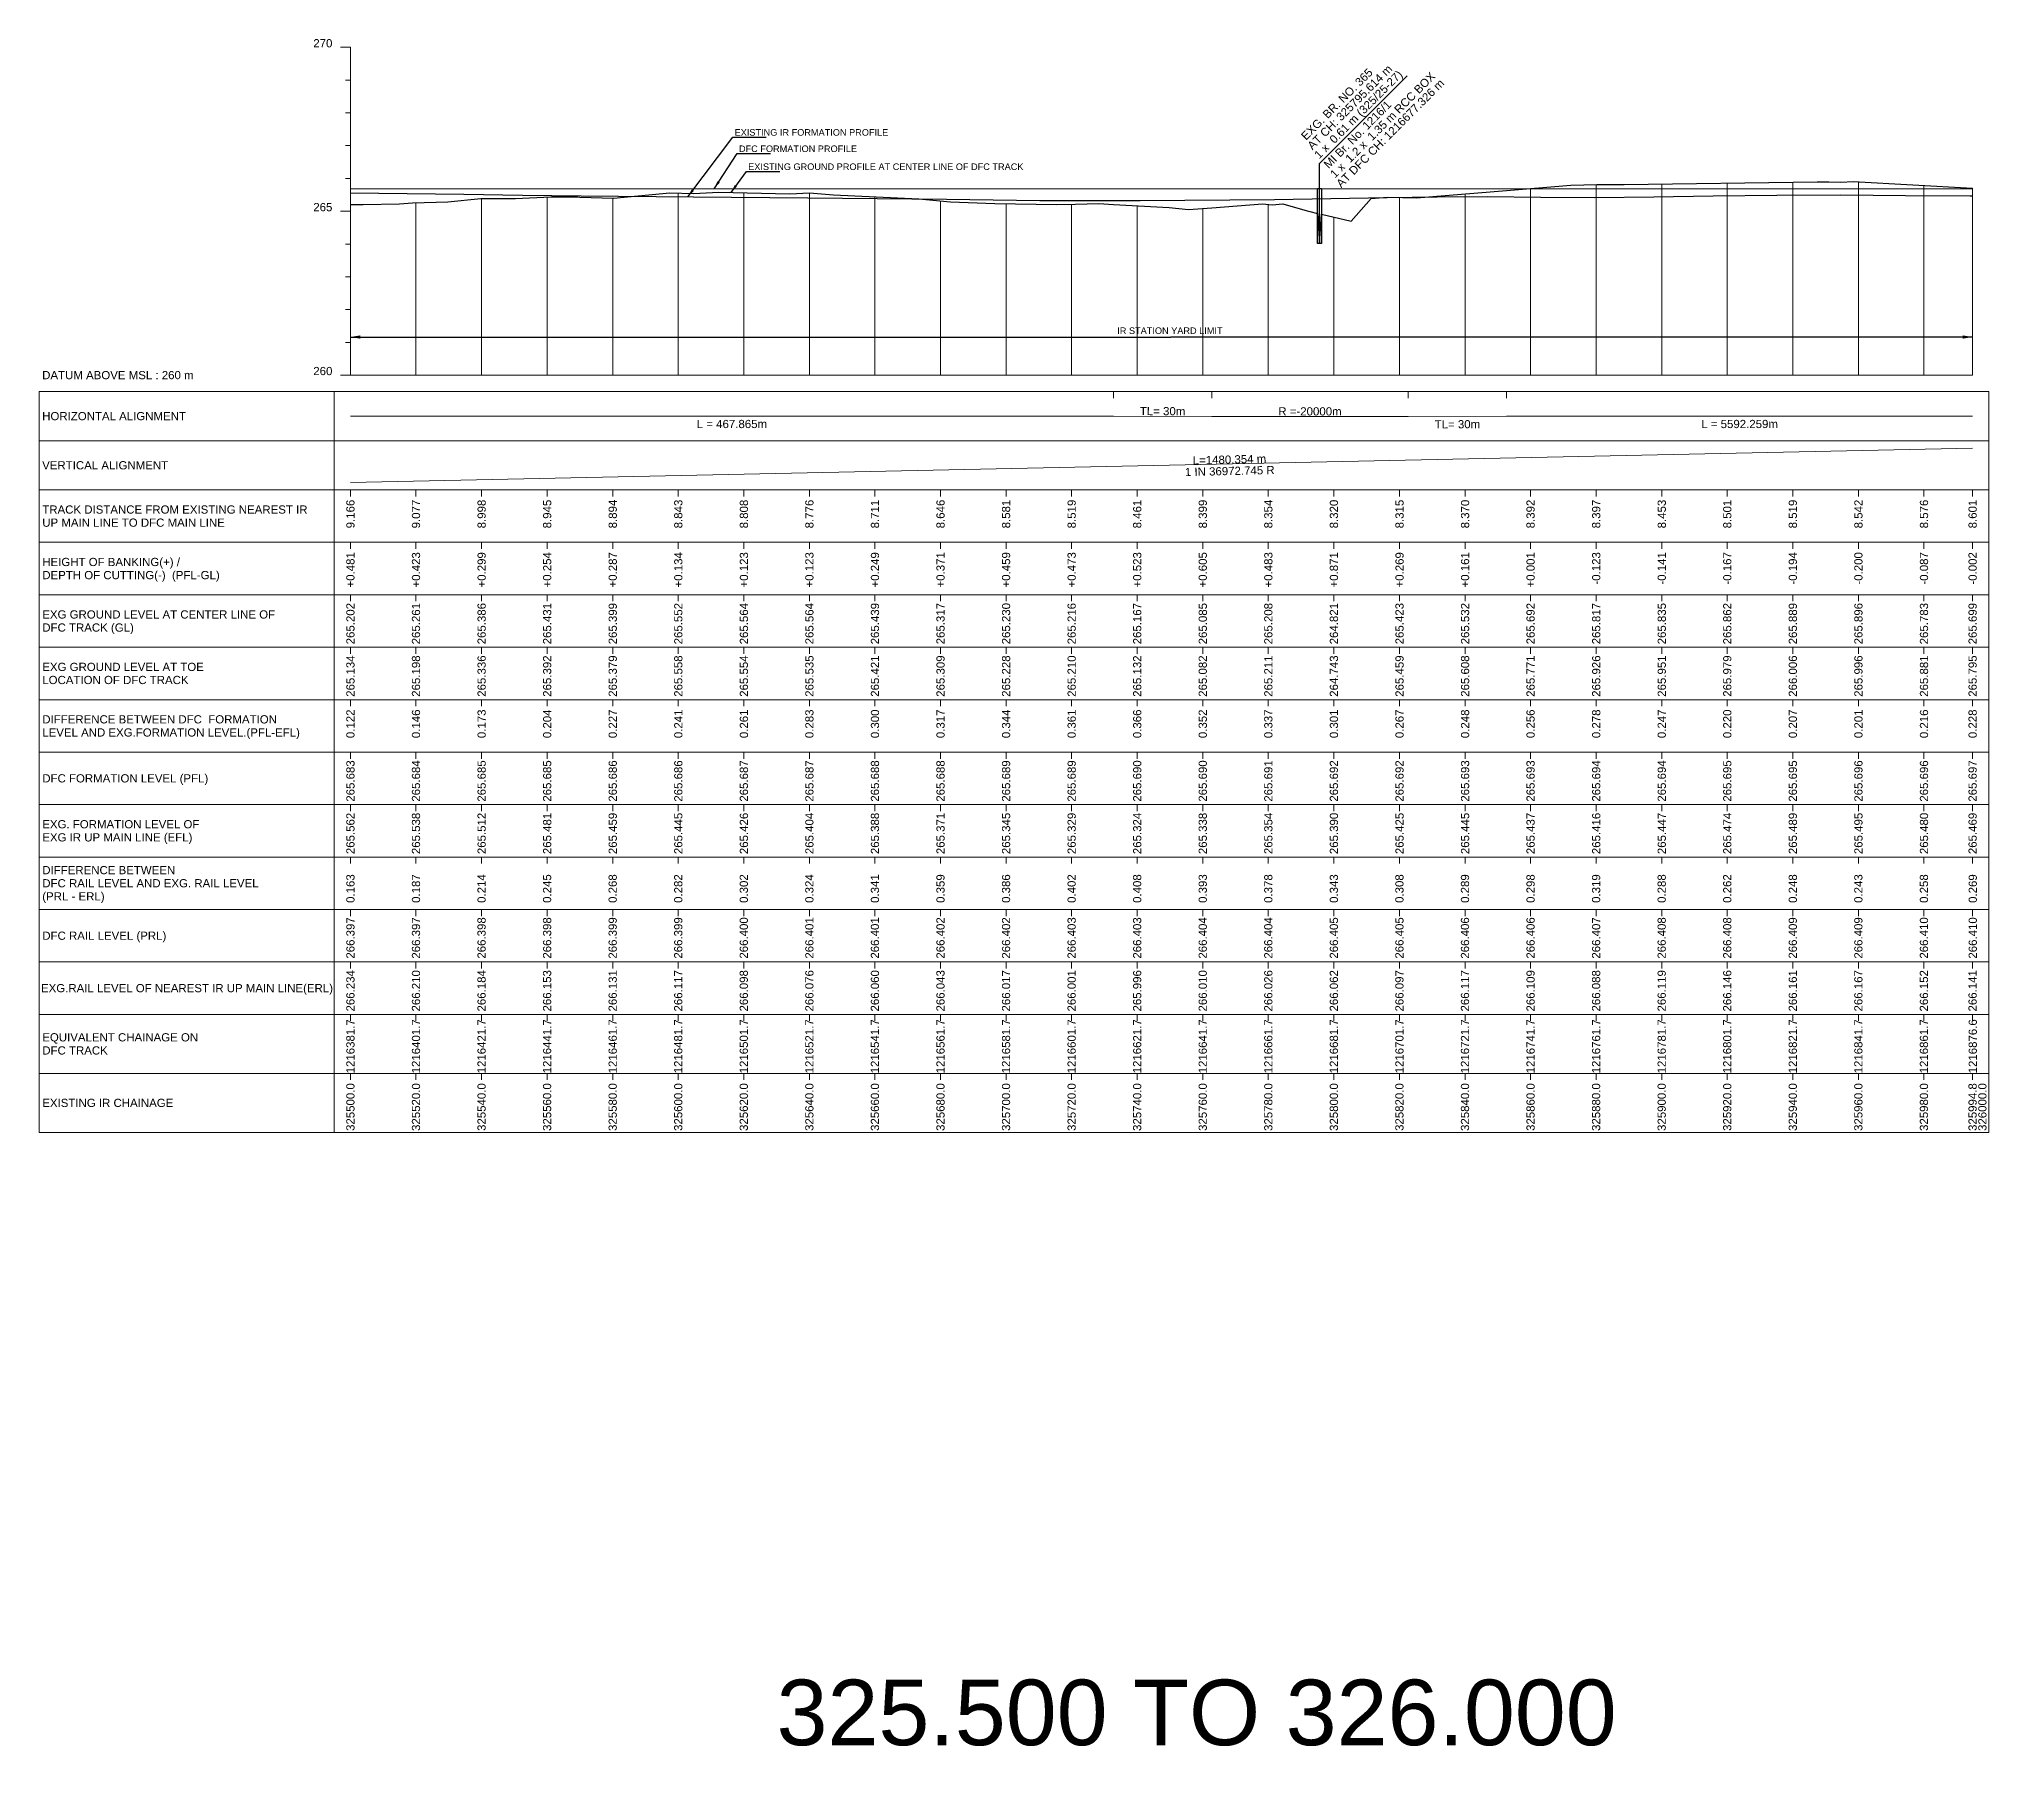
# Model space of a CAD drawing. Header units: metres. Extents: x 2905 to 23505, y -2719 to -1879.
# Drawn here: x 12905 to 13500, y -2428 to -1897 of the extents above; entities that cross this region are included whole.
import ezdxf
from ezdxf.enums import TextEntityAlignment as Align

# ---------------------------------------------------------------- set-up
doc = ezdxf.new("R2010")
doc.units = ezdxf.units.M
doc.header["$MEASUREMENT"] = 0
for name, color, linetype, lineweight in [('LS BRIDGE INDICATION', 10, 'Continuous', 30), ('LS CUT FILL', 10, 'Continuous', 0), ('LS DATUM', 7, 'Continuous', 0), ('LS DATUM X', 7, 'Continuous', 0), ('LS DATUM Y', 7, 'Continuous', 0), ('LS DIFF. EXG.RL & PRO. RL', 10, 'Continuous', 0), ('LS DIFF. PFL & EFL', 10, 'Continuous', 0), ('LS EXG FL', 7, 'Continuous', 0), ('LS EXG GL', 7, 'Continuous', 0), ('LS EXG GL AT PRO TOE', 7, 'Continuous', 0), ('LS EXG IR CH', 7, 'Continuous', 0), ('LS EXG RL', 7, 'Continuous', 0), ('LS EXG. FL', 7, 'Continuous', 0), ('LS EXG. GL', 7, 'Continuous', 0), ('LS EXG. GL AT PRO. TOE', 7, 'Continuous', 0), ('LS EXG. IR CH', 7, 'Continuous', 0), ('LS EXG. RL', 7, 'Continuous', 0), ('LS FRAME', 7, 'Continuous', 0), ('LS HORIZONTAL ALIGNMENT', 10, 'Continuous', 0), ('LS PFL-EFL', 10, 'Continuous', 0), ('LS PRL-ERL', 10, 'Continuous', 0), ('LS PRO FL', 10, 'Continuous', 0), ('LS PRO. CUT & FILL', 10, 'Continuous', 0), ('LS PRO. DFCC CH', 10, 'Continuous', 0), ('LS PRO. FL', 10, 'Continuous', 0), ('LS PRO. RL', 10, 'Continuous', 0), ('LS PROFILE EXG FL', 7, 'Continuous', 25), ('LS PROFILE EXG GL', 7, 'Continuous', 30), ('LS PROFILE PRO FL', 1, 'Continuous', 30), ('LS TICKS', 7, 'Continuous', 0), ('LS TRACK CENTER', 10, 'Continuous', 0), ("LS TRACK CENTER's", 10, 'Continuous', 0), ('LS VERTICAL ALIGNMENT', 10, 'Continuous', 0), ('Profile Grid', 7, 'Continuous', 0)]:
    doc.layers.add(name, color=color, linetype=linetype, lineweight=lineweight)
for name, color, linetype in [("LS BRIDGE'S", 7, 'Continuous'), ('ref text', 3, 'Continuous'), ('STATION YARD LIMIT IN LS', 7, 'Continuous')]:
    doc.layers.add(name, color=color, linetype=linetype)
doc.styles.get("Standard").update_dxf_attribs({"font": 'arial.ttf'})
doc.styles.add('Style-Arial', font='arial.ttf')
doc.styles.add('StyleArial', font='arial.ttf')
doc.dimstyles.get("Standard").update_dxf_attribs({"dimtxt": 5, "dimasz": 0.18, "dimexe": 0.18, "dimexo": 0.0625, "dimgap": 0.09, "dimtad": 0, "dimtih": 1, "dimtoh": 1, "dimdec": 4, "dimzin": 0, "dimdsep": 46, "dimtxsty": 'Standard', "dimcen": 0.09, "dimadec": 0, "dimazin": 0, "dimtfac": 1, "dimtdec": 4, "dimtofl": 0, "dimtmove": 0, "dimatfit": 3, "dimfxl": 1, "dimtolj": 1, "dimtzin": 0, "dimarcsym": 0})

msp = doc.modelspace()

# ---------------------------------------------------------------- texts
at = {"layer": "LS BRIDGE'S"}
for s, p in [('EXG. BR. NO. 365 ', (13291.5, -1928.52)), ('AT CH: 325795.614 m', (13293.45, -1931.42)), ('1 x  0.61 m (325/25-27)', (13295.51, -1934.21))]:
    msp.add_text(s, height=2.5, rotation=45, dxfattribs=at).set_placement(p)
at = {"layer": "LS BRIDGE'S", "color": 10}
for s, p in [('1 x  1.2 x  1.35 m RCC BOX', (13300.34, -1940.06)), ('AT DFC CH: 1216677.326 m', (13302.24, -1942.97)), ('MI Br. No. 1216/1', (13298.43, -1937.15))]:
    msp.add_text(s, height=2.5, rotation=45.10341, dxfattribs=at).set_placement(p)
at = {"layer": 'LS CUT FILL', "lineweight": 0, "style": 'Style-Arial'}
for s, p in [('+0.481', (13000, -2054)), ('+0.423', (13020, -2054)), ('+0.299', (13040.02, -2054)), ('+0.254', (13060.02, -2054)), ('+0.287', (13080.02, -2054)), ('+0.134', (13100.02, -2054)), ('+0.123', (13120.03, -2054)), ('+0.123', (13140.01, -2054)), ('+0.249', (13160.01, -2054)), ('+0.371', (13180.01, -2054)), ('+0.459', (13200.01, -2054)), ('+0.473', (13220.01, -2054)), ('+0.523', (13240.01, -2054)), ('+0.605', (13260.01, -2054)), ('+0.483', (13280.01, -2054)), ('+0.871', (13300.01, -2054)), ('+0.269', (13320.03, -2054)), ('+0.161', (13340.03, -2054)), ('+0.001', (13360, -2054)), ('-0.123', (13380.03, -2054)), ('-0.141', (13400.03, -2054)), ('-0.167', (13420.01, -2054)), ('-0.194', (13440.01, -2054)), ('-0.200', (13460.02, -2054)), ('-0.087', (13480.02, -2054)), ('-0.002', (13494.85, -2054))]:
    msp.add_text(s, height=2.5, rotation=90, dxfattribs=at).set_placement(p, align=Align.MIDDLE_RIGHT)
at = {"layer": 'LS DATUM', "color": 7, "style": 'StyleArial'}
msp.add_text('DATUM ABOVE MSL : 260 m', height=2.5, rotation=0.00003, dxfattribs=at).set_placement((12905.97, -2000), align=Align.MIDDLE_LEFT)
at = {"layer": 'LS DATUM Y', "color": 7, "lineweight": 0, "style": 'Style-Arial'}
for s, p in [('270', (12994.5, -1900)), ('270', (12994.5, -1900)), ('265', (12994.5, -1950)), ('260', (12994.5, -2000))]:
    msp.add_text(s, height=2.5, dxfattribs=at).set_placement(p, align=Align.RIGHT)
at = {"layer": 'LS DIFF. EXG.RL & PRO. RL', "color": 10, "style": 'StyleArial'}
for s, p in [('DIFFERENCE BETWEEN ', (12906, -2151)), ('(PRL - ERL)', (12906, -2159)), ('DFC RAIL LEVEL AND EXG. RAIL LEVEL ', (12906, -2155))]:
    msp.add_text(s, height=2.5, rotation=0.00003, dxfattribs=at).set_placement(p, align=Align.MIDDLE_LEFT)
at = {"layer": 'LS DIFF. PFL & EFL', "color": 10, "style": 'StyleArial'}
for s, p in [('DIFFERENCE BETWEEN DFC  FORMATION ', (12906, -2105)), ('LEVEL AND EXG.FORMATION LEVEL.(PFL-EFL)', (12906, -2109))]:
    msp.add_text(s, height=2.5, rotation=0.00003, dxfattribs=at).set_placement(p, align=Align.MIDDLE_LEFT)
at = {"layer": 'LS EXG FL', "style": 'StyleArial'}
for s, p in [('EXG. FORMATION LEVEL OF', (12906, -2137)), ('EXG IR UP MAIN LINE (EFL)', (12906, -2141))]:
    msp.add_text(s, height=2.5, rotation=0.00003, dxfattribs=at).set_placement(p, align=Align.MIDDLE_LEFT)
at = {"layer": 'LS EXG GL', "lineweight": 0, "style": 'Style-Arial'}
for s, p in [('265.202', (13000, -2069.5)), ('265.261', (13020, -2069.5)), ('265.386', (13040.02, -2069.5)), ('265.431', (13060.02, -2069.5)), ('265.399', (13080.02, -2069.5)), ('265.552', (13100.02, -2069.5)), ('265.564', (13120.03, -2069.5)), ('265.564', (13140.01, -2069.5)), ('265.439', (13160.01, -2069.5)), ('265.317', (13180.01, -2069.5)), ('265.230', (13200.01, -2069.5)), ('265.216', (13220.01, -2069.5)), ('265.167', (13240.01, -2069.5)), ('265.085', (13260.01, -2069.5)), ('265.208', (13280.01, -2069.5)), ('264.821', (13300.01, -2069.5)), ('265.423', (13320.03, -2069.5)), ('265.532', (13340.03, -2069.5)), ('265.692', (13360, -2069.5)), ('265.817', (13380.03, -2069.5)), ('265.835', (13400.03, -2069.5)), ('265.862', (13420.01, -2069.5)), ('265.889', (13440.01, -2069.5)), ('265.896', (13460.02, -2069.5)), ('265.783', (13480.02, -2069.5)), ('265.699', (13494.85, -2069.5))]:
    msp.add_text(s, height=2.5, rotation=90, dxfattribs=at).set_placement(p, align=Align.MIDDLE_RIGHT)
at = {"layer": 'LS EXG GL AT PRO TOE', "color": 7, "style": 'StyleArial'}
for s, p in [('EXG GROUND LEVEL AT TOE', (12906, -2089)), ('LOCATION OF DFC TRACK', (12906, -2093))]:
    msp.add_text(s, height=2.5, rotation=0.00003, dxfattribs=at).set_placement(p, align=Align.MIDDLE_LEFT)
at = {"layer": 'LS EXG IR CH', "style": 'Style-Arial'}
for s, p in [('325500.0', (13000, -2216)), ('325520.0', (13020, -2216)), ('325540.0', (13040, -2216)), ('325560.0', (13060, -2216)), ('325580.0', (13080, -2216)), ('325600.0', (13100, -2216)), ('325620.0', (13120, -2216)), ('325640.0', (13140, -2216)), ('325660.0', (13160, -2216)), ('325680.0', (13180, -2216)), ('325700.0', (13200, -2216)), ('325720.0', (13220, -2216)), ('325740.0', (13240, -2216)), ('325760.0', (13260, -2216)), ('325780.0', (13280, -2216)), ('325800.0', (13300, -2216)), ('325820.0', (13320, -2216)), ('325840.0', (13340, -2216)), ('325860.0', (13360, -2216)), ('325880.0', (13380, -2216)), ('325900.0', (13400, -2216)), ('325920.0', (13420, -2216)), ('325940.0', (13440, -2216)), ('325960.0', (13460, -2216)), ('325980.0', (13480, -2216)), ('325994.8', (13494.84, -2216)), ('326000.0', (13497.83, -2216))]:
    msp.add_text(s, height=2.5, rotation=90, dxfattribs=at).set_placement(p, align=Align.MIDDLE_RIGHT)
at = {"layer": 'LS EXG RL', "style": 'Style-Arial'}
for s, p in [('266.234', (13000, -2181.5)), ('266.210', (13020, -2181.5)), ('266.184', (13040, -2181.5)), ('266.153', (13060, -2181.5)), ('266.131', (13080, -2181.5)), ('266.117', (13100, -2181.5)), ('266.098', (13120, -2181.5)), ('266.076', (13140, -2181.5)), ('266.060', (13160, -2181.5)), ('266.043', (13180, -2181.5)), ('266.017', (13200, -2181.5)), ('266.001', (13220, -2181.5)), ('265.996', (13240, -2181.5)), ('266.010', (13260, -2181.5)), ('266.026', (13280, -2181.5)), ('266.062', (13300, -2181.5)), ('266.097', (13320, -2181.5)), ('266.117', (13340, -2181.5)), ('266.109', (13360, -2181.5)), ('266.088', (13380, -2181.5)), ('266.119', (13400, -2181.5)), ('266.146', (13420, -2181.5)), ('266.161', (13440, -2181.5)), ('266.167', (13460, -2181.5)), ('266.152', (13480, -2181.5)), ('266.141', (13494.84, -2181.5))]:
    msp.add_text(s, height=2.5, rotation=90, dxfattribs=at).set_placement(p, align=Align.MIDDLE_RIGHT)
at = {"layer": 'LS EXG. FL'}
for s, p in [('265.562', (13000, -2133.5)), ('265.538', (13020, -2133.5)), ('265.512', (13040.02, -2133.5)), ('265.481', (13060.02, -2133.5)), ('265.459', (13080.02, -2133.5)), ('265.445', (13100.02, -2133.5)), ('265.426', (13120.03, -2133.5)), ('265.404', (13140.01, -2133.5)), ('265.388', (13160.01, -2133.5)), ('265.371', (13180.01, -2133.5)), ('265.345', (13200.01, -2133.5)), ('265.329', (13220.01, -2133.5)), ('265.324', (13240.01, -2133.5)), ('265.338', (13260.01, -2133.5)), ('265.354', (13280.01, -2133.5)), ('265.390', (13300.01, -2133.5)), ('265.425', (13320.03, -2133.5)), ('265.445', (13340.03, -2133.5)), ('265.437', (13360, -2133.5)), ('265.416', (13380.03, -2133.5)), ('265.447', (13400.03, -2133.5)), ('265.474', (13420.01, -2133.5)), ('265.489', (13440.01, -2133.5)), ('265.495', (13460.02, -2133.5)), ('265.480', (13480.02, -2133.5)), ('265.469', (13494.85, -2133.5))]:
    msp.add_text(s, height=2.5, rotation=90, dxfattribs=at).set_placement(p, align=Align.MIDDLE_RIGHT)
at = {"layer": 'LS EXG. GL', "color": 7, "style": 'StyleArial'}
for s, p in [('EXG GROUND LEVEL AT CENTER LINE OF ', (12906, -2073)), ('DFC TRACK (GL)', (12906, -2077))]:
    msp.add_text(s, height=2.5, rotation=0.00003, dxfattribs=at).set_placement(p, align=Align.MIDDLE_LEFT)
at = {"layer": 'LS EXG. GL AT PRO. TOE'}
for s, p in [('265.134', (13000, -2085.5)), ('265.198', (13020, -2085.5)), ('265.336', (13040.02, -2085.5)), ('265.392', (13060.02, -2085.5)), ('265.379', (13080.02, -2085.5)), ('265.558', (13100.02, -2085.5)), ('265.554', (13120.03, -2085.5)), ('265.535', (13140.01, -2085.5)), ('265.421', (13160.01, -2085.5)), ('265.309', (13180.01, -2085.5)), ('265.228', (13200.01, -2085.5)), ('265.210', (13220.01, -2085.5)), ('265.132', (13240.01, -2085.5)), ('265.082', (13260.01, -2085.5)), ('265.211', (13280.01, -2085.5)), ('264.743', (13300.01, -2085.5)), ('265.459', (13320.03, -2085.5)), ('265.608', (13340.03, -2085.5)), ('265.771', (13360, -2085.5)), ('265.926', (13380.03, -2085.5)), ('265.951', (13400.03, -2085.5)), ('265.979', (13420.01, -2085.5)), ('266.006', (13440.01, -2085.5)), ('265.996', (13460.02, -2085.5)), ('265.881', (13480.02, -2085.5)), ('265.795', (13494.85, -2085.5))]:
    msp.add_text(s, height=2.5, rotation=90, dxfattribs=at).set_placement(p, align=Align.MIDDLE_RIGHT)
at = {"layer": 'LS EXG. IR CH', "style": 'StyleArial'}
msp.add_text('EXISTING IR CHAINAGE', height=2.5, rotation=0.00003, dxfattribs=at).set_placement((12906, -2222), align=Align.MIDDLE_LEFT)
at = {"layer": 'LS EXG. RL', "style": 'StyleArial'}
msp.add_text('EXG.RAIL LEVEL OF NEAREST IR UP MAIN LINE(ERL)', height=2.5, rotation=0.00003, dxfattribs=at).set_placement((12905.61, -2187), align=Align.MIDDLE_LEFT)
at = {"layer": 'LS HORIZONTAL ALIGNMENT', "style": 'StyleArial'}
msp.add_text('HORIZONTAL ALIGNMENT', height=2.5, rotation=0.00003, dxfattribs=at).set_placement((12905.97, -2012.5), align=Align.MIDDLE_LEFT)
at = {"layer": 'LS HORIZONTAL ALIGNMENT', "lineweight": 0, "char_height": 2.5, "attachment_point": 5, "line_spacing_factor": 0.6, "style": 'Style-Arial'}
for insert, rotation in [((13247.75, -2011), 359.6992), ((13337.69, -2015), 0.3008)]:
    msp.add_mtext('TL= 30m', dxfattribs=dict(at, insert=insert, rotation=rotation))
for s, insert in [('R =-20000m', (13292.71, -2011.07)), ('L = 467.865m', (13116.37, -2014.92)), ('L = 5592.259m', (13423.77, -2014.92))]:
    msp.add_mtext(s, dxfattribs=dict(at, insert=insert))
at = {"layer": 'LS PFL-EFL'}
for s, p in [('0.122', (13000, -2102)), ('0.146', (13020, -2102)), ('0.173', (13040.02, -2102)), ('0.204', (13060.02, -2102)), ('0.227', (13080.02, -2102)), ('0.241', (13100.02, -2102)), ('0.261', (13120.03, -2102)), ('0.283', (13140.01, -2102)), ('0.300', (13160.01, -2102)), ('0.317', (13180.01, -2102)), ('0.344', (13200.01, -2102)), ('0.361', (13220.01, -2102)), ('0.366', (13240.01, -2102)), ('0.352', (13260.01, -2102)), ('0.337', (13280.01, -2102)), ('0.301', (13300.01, -2102)), ('0.267', (13320.03, -2102)), ('0.248', (13340.03, -2102)), ('0.256', (13360, -2102)), ('0.278', (13380.03, -2102)), ('0.247', (13400.03, -2102)), ('0.220', (13420.01, -2102)), ('0.207', (13440.01, -2102)), ('0.201', (13460.02, -2102)), ('0.216', (13480.02, -2102)), ('0.228', (13494.85, -2102))]:
    msp.add_text(s, height=2.5, rotation=90, dxfattribs=at).set_placement(p, align=Align.MIDDLE_RIGHT)
at = {"layer": 'LS PRL-ERL'}
for s, p in [('0.163', (13001.25, -2161)), ('0.187', (13021.25, -2161)), ('0.214', (13041.25, -2161)), ('0.245', (13061.25, -2161)), ('0.268', (13081.25, -2161)), ('0.282', (13101.25, -2161)), ('0.302', (13121.25, -2161)), ('0.324', (13141.25, -2161)), ('0.341', (13161.25, -2161)), ('0.359', (13181.25, -2161)), ('0.386', (13201.25, -2161)), ('0.402', (13221.25, -2161)), ('0.408', (13241.25, -2161)), ('0.393', (13261.25, -2161)), ('0.378', (13281.25, -2161)), ('0.343', (13301.25, -2161)), ('0.308', (13321.25, -2161)), ('0.289', (13341.25, -2161)), ('0.298', (13361.25, -2161)), ('0.319', (13381.25, -2161)), ('0.288', (13401.25, -2161)), ('0.262', (13421.25, -2161)), ('0.248', (13441.25, -2161)), ('0.243', (13461.25, -2161)), ('0.258', (13481.25, -2161)), ('0.269', (13496.15, -2161))]:
    msp.add_text(s, height=2.5, rotation=90, dxfattribs=at).set_placement(p)
at = {"layer": 'LS PRO FL', "lineweight": 0, "style": 'Style-Arial'}
for s, p in [('265.683', (13000, -2117.5)), ('265.684', (13020, -2117.5)), ('265.685', (13040.02, -2117.5)), ('265.685', (13060.02, -2117.5)), ('265.686', (13080.02, -2117.5)), ('265.686', (13100.02, -2117.5)), ('265.688', (13160.01, -2117.5)), ('265.688', (13180.01, -2117.5)), ('265.689', (13200.01, -2117.5)), ('265.689', (13220.01, -2117.5)), ('265.690', (13240.01, -2117.5)), ('265.690', (13260.01, -2117.5)), ('265.691', (13280.01, -2117.5)), ('265.693', (13340.03, -2117.5)), ('265.693', (13360, -2117.5)), ('265.694', (13380.03, -2117.5)), ('265.694', (13400.03, -2117.5)), ('265.695', (13420.01, -2117.5)), ('265.695', (13440.01, -2117.5)), ('265.696', (13460.02, -2117.5)), ('265.696', (13480.02, -2117.5)), ('265.687', (13120.03, -2117.5)), ('265.687', (13140.01, -2117.5)), ('265.692', (13300.01, -2117.5)), ('265.692', (13320.03, -2117.5)), ('265.697', (13494.85, -2117.5))]:
    msp.add_text(s, height=2.5, rotation=90, dxfattribs=at).set_placement(p, align=Align.MIDDLE_RIGHT)
at = {"layer": 'LS PRO. CUT & FILL', "color": 10, "style": 'StyleArial'}
for s, p in [('HEIGHT OF BANKING(+) /', (12906, -2057)), ('DEPTH OF CUTTING(-)  (PFL-GL)', (12906, -2061))]:
    msp.add_text(s, height=2.5, rotation=0.00003, dxfattribs=at).set_placement(p, align=Align.MIDDLE_LEFT)
at = {"layer": 'LS PRO. DFCC CH', "color": 10, "style": 'Style-Arial'}
for s, p in [('EQUIVALENT CHAINAGE ON ', (12906, -2202)), ('DFC TRACK', (12906, -2206))]:
    msp.add_text(s, height=2.5, rotation=0.00003, dxfattribs=at).set_placement(p, align=Align.MIDDLE_LEFT)
at = {"layer": 'LS PRO. DFCC CH'}
for s, p in [('1216381.7', (13001.25, -2213)), ('1216401.7', (13021.25, -2213)), ('1216421.7', (13041.25, -2213)), ('1216441.7', (13061.25, -2213)), ('1216461.7', (13081.25, -2213)), ('1216481.7', (13101.25, -2213)), ('1216501.7', (13121.25, -2213)), ('1216521.7', (13141.25, -2213)), ('1216541.7', (13161.25, -2213)), ('1216561.7', (13181.25, -2213)), ('1216581.7', (13201.25, -2213)), ('1216601.7', (13221.25, -2213)), ('1216621.7', (13241.25, -2213)), ('1216641.7', (13261.25, -2213)), ('1216661.7', (13281.25, -2213)), ('1216681.7', (13301.25, -2213)), ('1216701.7', (13321.25, -2213)), ('1216721.7', (13341.25, -2213)), ('1216741.7', (13361.25, -2213)), ('1216761.7', (13381.25, -2213)), ('1216781.7', (13401.25, -2213)), ('1216801.7', (13421.25, -2213)), ('1216821.7', (13441.25, -2213)), ('1216841.7', (13461.25, -2213)), ('1216861.7', (13481.25, -2213)), ('1216876.6', (13496.15, -2213))]:
    msp.add_text(s, height=2.5, rotation=90, dxfattribs=at).set_placement(p)
at = {"layer": 'LS PRO. FL', "color": 10, "style": 'StyleArial'}
msp.add_text('DFC FORMATION LEVEL (PFL) ', height=2.5, rotation=0.00003, dxfattribs=at).set_placement((12906, -2123), align=Align.MIDDLE_LEFT)
at = {"layer": 'LS PRO. RL', "color": 10, "style": 'StyleArial'}
msp.add_text('DFC RAIL LEVEL (PRL)', height=2.5, rotation=0.00003, dxfattribs=at).set_placement((12906, -2171), align=Align.MIDDLE_LEFT)
at = {"layer": 'LS PRO. RL'}
for s, p in [('266.397', (13001.25, -2178)), ('266.397', (13021.25, -2178)), ('266.398', (13041.25, -2178)), ('266.398', (13061.25, -2178)), ('266.399', (13081.25, -2178)), ('266.399', (13101.25, -2178)), ('266.400', (13121.25, -2178)), ('266.401', (13141.25, -2178)), ('266.401', (13161.25, -2178)), ('266.402', (13181.25, -2178)), ('266.402', (13201.25, -2178)), ('266.403', (13221.25, -2178)), ('266.403', (13241.25, -2178)), ('266.404', (13261.25, -2178)), ('266.404', (13281.25, -2178)), ('266.405', (13301.25, -2178)), ('266.405', (13321.25, -2178)), ('266.406', (13341.25, -2178)), ('266.406', (13361.25, -2178)), ('266.407', (13381.25, -2178)), ('266.408', (13401.25, -2178)), ('266.408', (13421.25, -2178)), ('266.409', (13441.25, -2178)), ('266.409', (13461.25, -2178)), ('266.410', (13481.25, -2178)), ('266.410', (13496.15, -2178))]:
    msp.add_text(s, height=2.5, rotation=90, dxfattribs=at).set_placement(p)
at = {"layer": 'LS PROFILE EXG FL', "color": 7, "linetype": 'Continuous', "lineweight": 0, "style": 'Style-Arial'}
msp.add_text('EXISTING IR FORMATION PROFILE', height=2, dxfattribs=at).set_placement((13117.2, -1926.96))
at = {"layer": 'LS PROFILE EXG GL', "color": 7, "lineweight": 0, "style": 'Style-Arial'}
msp.add_text('EXISTING GROUND PROFILE AT CENTER LINE OF DFC TRACK', height=2, dxfattribs=at).set_placement((13121.34, -1937.42, 0))
at = {"layer": 'LS PROFILE PRO FL', "style": 'Style-Arial'}
msp.add_text(' DFC FORMATION PROFILE', height=2, dxfattribs=at).set_placement((13117.75, -1931.94, 0))
at = {"layer": 'LS TRACK CENTER'}
for s, p in [('9.166', (13000, -2038)), ('9.077', (13020, -2038)), ('8.998', (13040.02, -2038)), ('8.945', (13060.02, -2038)), ('8.894', (13080.02, -2038)), ('8.843', (13100.02, -2038)), ('8.808', (13120.03, -2038)), ('8.776', (13140.01, -2038)), ('8.711', (13160.01, -2038)), ('8.646', (13180.01, -2038)), ('8.581', (13200.01, -2038)), ('8.519', (13220.01, -2038)), ('8.461', (13240.01, -2038)), ('8.399', (13260.01, -2038)), ('8.354', (13280.01, -2038)), ('8.320', (13300.01, -2038)), ('8.315', (13320.03, -2038)), ('8.370', (13340.03, -2038)), ('8.392', (13360, -2038)), ('8.397', (13380.03, -2038)), ('8.453', (13400.03, -2038)), ('8.501', (13420.01, -2038)), ('8.519', (13440.01, -2038)), ('8.542', (13460.02, -2038)), ('8.576', (13480.02, -2038)), ('8.601', (13494.85, -2038))]:
    msp.add_text(s, height=2.5, rotation=90, dxfattribs=at).set_placement(p, align=Align.MIDDLE_RIGHT)
at = {"layer": "LS TRACK CENTER's", "color": 10, "style": 'StyleArial'}
for s, p in [('TRACK DISTANCE FROM EXISTING NEAREST IR ', (12906, -2041)), ('UP MAIN LINE TO DFC MAIN LINE', (12906, -2045))]:
    msp.add_text(s, height=2.5, rotation=0.00003, dxfattribs=at).set_placement(p, align=Align.MIDDLE_LEFT)
at = {"layer": 'LS VERTICAL ALIGNMENT', "style": 'StyleArial'}
msp.add_text('VERTICAL ALIGNMENT', height=2.5, rotation=0.00003, dxfattribs=at).set_placement((12905.97, -2027.5), align=Align.MIDDLE_LEFT)
at = {"layer": 'LS VERTICAL ALIGNMENT', "lineweight": 0, "insert": (13268.2, -2027.51), "char_height": 2.5, "attachment_point": 5, "rotation": 1.36173, "line_spacing_factor": 0.84, "style": 'Style-Arial'}
msp.add_mtext('L=1480.354 m\\P1 IN 36972.745 R', dxfattribs=at)
at = {"layer": 'ref text', "color": 3, "insert": (13130, -2418.23), "char_height": 20, "width": 256.3165, "attachment_point": 7, "bg_fill": 3, "box_fill_scale": 1.5, "bg_fill_color": 256, "bg_fill_transparency": 0}
msp.add_mtext('325.500 TO 326.000', dxfattribs=at)
at = {"layer": 'STATION YARD LIMIT IN LS', "lineweight": 15, "insert": (13249.99, -1986.46), "char_height": 2, "width": 33.6298, "attachment_point": 5, "rotation": 0.00003, "line_spacing_factor": 0.84, "style": 'Style-Arial'}
msp.add_mtext('IR STATION YARD LIMIT', dxfattribs=at)

# ---------------------------------------------------------------- linework, layer by layer
at = {"layer": 'LS BRIDGE INDICATION'}
msp.add_lwpolyline([(13295.03, -1943.09), (13296.23, -1943.09), (13296.23, -1959.84), (13295.03, -1959.84)], close=True, dxfattribs=at)
at = {"layer": "LS BRIDGE'S"}
msp.add_lwpolyline([(13295.63, -1959.84), (13295.63, -1935.48), (13322.36, -1908.74)], dxfattribs=at)
at = {"layer": 'LS DATUM X', "color": 7, "linetype": 'Continuous', "lineweight": 0}
msp.add_line((13000, -2000), (13494.85, -2000), dxfattribs=at)
at = {"layer": 'LS DATUM Y', "color": 7, "linetype": 'Continuous', "lineweight": 0}
for p, q in [((12997, -1900), (13000, -1900)), ((12997, -1900), (13000, -1900)), ((13000, -2000), (13000, -1900)), ((12998.5, -1910), (13000, -1910)), ((12998.5, -1920), (13000, -1920)), ((12998.5, -1930), (13000, -1930)), ((12998.5, -1940), (13000, -1940)), ((12997, -1950), (13000, -1950)), ((12998.5, -1960), (13000, -1960)), ((12998.5, -1970), (13000, -1970)), ((12998.5, -1980), (13000, -1980)), ((12998.5, -1990), (13000, -1990)), ((12997, -2000), (13000, -2000))]:
    msp.add_line(p, q, dxfattribs=at)
at = {"layer": 'LS FRAME'}
for points in [[(12995, -2231), (12905, -2231), (12905, -2005)], [(12905, -2005), (12995, -2005)], [(12995, -2020), (12905, -2020)], [(12995, -2035), (12905, -2035)], [(12995, -2051), (12905, -2051)], [(12905, -2051), (12995, -2051)], [(12995, -2067), (12905, -2067)], [(12905, -2067), (12995, -2067)], [(12995, -2083), (12905, -2083)], [(12905, -2083), (12995, -2083)], [(12995, -2099), (12905, -2099)], [(12995, -2115), (12905, -2115)], [(12905, -2115), (12995, -2115)], [(12995, -2131), (12905, -2131)], [(12905, -2131), (12995, -2131)], [(12995, -2147), (12905, -2147)], [(12905, -2147), (12995, -2147)], [(12995, -2163), (12905, -2163)], [(12905, -2163), (12995, -2163)], [(12995, -2179), (12905, -2179)], [(12995, -2195), (12905, -2195)], [(12995, -2213), (12905, -2213)]]:
    msp.add_lwpolyline(points, dxfattribs=at)
at = {"layer": 'LS FRAME', "color": 7, "linetype": 'Continuous', "lineweight": 0, "flags": 128}
for points in [[(12995, -2020), (13499.85, -2020), (13499.85, -2005), (12995, -2005), (12995, -2020)], [(12995, -2035), (13499.85, -2035), (13499.85, -2020), (12995, -2020), (12995, -2035)], [(12995, -2051), (13499.85, -2051), (13499.85, -2035), (12995, -2035), (12995, -2051)], [(12995, -2067), (13499.85, -2067), (13499.85, -2051), (12995, -2051), (12995, -2067)], [(12995, -2083), (13499.85, -2083), (13499.85, -2067), (12995, -2067), (12995, -2083)], [(12995, -2099), (13499.85, -2099), (13499.85, -2083), (12995, -2083), (12995, -2099)], [(12995, -2115), (13499.85, -2115), (13499.85, -2099), (12995, -2099), (12995, -2115)], [(12995, -2131), (13499.85, -2131), (13499.85, -2115), (12995, -2115), (12995, -2131)], [(12995, -2147), (13499.85, -2147), (13499.85, -2131), (12995, -2131), (12995, -2147)], [(12995, -2163), (13499.85, -2163), (13499.85, -2147), (12995, -2147), (12995, -2163)], [(12995, -2179), (13499.85, -2179), (13499.85, -2163), (12995, -2163), (12995, -2179)], [(12995, -2195), (13499.85, -2195), (13499.85, -2179), (12995, -2179), (12995, -2195)], [(12995, -2213), (13499.85, -2213), (13499.85, -2195), (12995, -2195), (12995, -2213)], [(12995, -2231), (13499.85, -2231), (13499.85, -2213), (12995, -2213), (12995, -2231)]]:
    msp.add_lwpolyline(points, close=True, dxfattribs=at)
at = {"layer": 'LS FRAME', "color": 7, "linetype": 'Continuous', "lineweight": 0}
msp.add_3dface([(12995, -2099), (12915, -2099), (12915, -2099)], dxfattribs=at)
at = {"layer": 'LS HORIZONTAL ALIGNMENT', "lineweight": 0, "flags": 128}
msp.add_lwpolyline([(13000, -2012.5), (13232.74, -2012.5), (13232.74, -2012.5), (13262.74, -2012.66), (13262.74, -2012.66), (13322.68, -2012.66), (13322.68, -2012.66), (13352.68, -2012.5), (13352.68, -2012.5), (13494.85, -2012.5)], dxfattribs=at)
at = {"layer": 'LS PROFILE EXG FL'}
msp.add_lwpolyline([(13000, -1944.38), (13034.55, -1944.8), (13052.47, -1945.08), (13070.39, -1945.35), (13104.63, -1945.58), (13139.58, -1945.96), (13160.71, -1946.13), (13181.84, -1946.31), (13210.31, -1946.7), (13225.6, -1946.73), (13240.89, -1946.77), (13281.88, -1946.45), (13316.24, -1945.79), (13331.48, -1945.64), (13346.72, -1945.49), (13363.16, -1945.67), (13379.61, -1945.85), (13397.63, -1945.57), (13415.66, -1945.29), (13435.17, -1945.15), (13454.68, -1945.02), (13474.37, -1945.16), (13494.06, -1945.31), (13494.84, -1945.31)], dxfattribs=at)
at = {"layer": 'LS PROFILE EXG GL', "flags": 128}
msp.add_lwpolyline([(13000, -1947.98), (13003.91, -1947.95), (13014.94, -1947.7), (13018.93, -1947.41), (13029.73, -1947.16), (13039.8, -1946.14), (13050.32, -1946.07), (13061.09, -1945.65), (13069.27, -1945.6), (13070, -1945.74), (13080.27, -1946.01), (13097.41, -1944.41), (13104.67, -1944.6), (13112.35, -1944.16), (13134.02, -1944.72), (13140.04, -1944.36), (13147.4, -1945.01), (13173.37, -1946.25), (13183.08, -1947.1), (13196.56, -1947.65), (13215.45, -1947.94), (13221.23, -1947.82), (13228.35, -1947.66), (13232.74, -1947.91), (13249.72, -1948.9), (13255.65, -1949.48), (13262.74, -1948.94), (13278.26, -1947.75), (13281.23, -1948.04), (13284.45, -1947.76), (13291.82, -1949.92), (13292.71, -1950.12), (13295.03, -1950.65), (13295.63, -1959.84), (13296.23, -1950.93), (13305.26, -1952.99), (13311.37, -1946.15), (13316.36, -1945.71), (13320.93, -1945.79), (13322.68, -1945.82), (13325.25, -1945.87), (13352.68, -1943.67), (13372.29, -1942.09), (13376.3, -1941.96), (13380.18, -1941.82), (13384.36, -1941.81), (13388.58, -1941.81), (13447.45, -1941.01), (13451.04, -1941.06), (13454.65, -1941.11), (13458.38, -1940.95), (13494.85, -1943.01)], dxfattribs=at)
at = {"layer": 'LS PROFILE PRO FL'}
msp.add_line((13000, -1943.17), (13494.85, -1943.03), dxfattribs=at)
at = {"layer": 'LS TICKS', "color": 7, "linetype": 'Continuous', "lineweight": 0, "flags": 128}
for points in [[(13232.74, -2007), (13232.74, -2005)], [(13262.74, -2007), (13262.74, -2005)], [(13322.68, -2007), (13322.68, -2005)], [(13352.68, -2007), (13352.68, -2005)], [(13000, -2037), (13000, -2035)], [(13020, -2037), (13020, -2035)], [(13040.02, -2037), (13040.02, -2035)], [(13060.02, -2037), (13060.02, -2035)], [(13080.02, -2037), (13080.02, -2035)], [(13100.02, -2037), (13100.02, -2035)], [(13120.03, -2037), (13120.03, -2035)], [(13140.01, -2037), (13140.01, -2035)], [(13160.01, -2037), (13160.01, -2035)], [(13180.01, -2037), (13180.01, -2035)], [(13200.01, -2037), (13200.01, -2035)], [(13220.01, -2037), (13220.01, -2035)], [(13240.01, -2037), (13240.01, -2035)], [(13260.01, -2037), (13260.01, -2035)], [(13280.01, -2037), (13280.01, -2035)], [(13300.01, -2037), (13300.01, -2035)], [(13320.03, -2037), (13320.03, -2035)], [(13340.03, -2037), (13340.03, -2035)], [(13360, -2037), (13360, -2035)], [(13380.03, -2037), (13380.03, -2035)], [(13400.03, -2037), (13400.03, -2035)], [(13420.01, -2037), (13420.01, -2035)], [(13440.01, -2037), (13440.01, -2035)], [(13460.02, -2037), (13460.02, -2035)], [(13480.02, -2037), (13480.02, -2035)], [(13494.85, -2037), (13494.85, -2035)], [(13000, -2053), (13000, -2051)], [(13020, -2053), (13020, -2051)], [(13040.02, -2053), (13040.02, -2051)], [(13060.02, -2053), (13060.02, -2051)], [(13080.02, -2053), (13080.02, -2051)], [(13100.02, -2053), (13100.02, -2051)], [(13120.03, -2053), (13120.03, -2051)], [(13140.01, -2053), (13140.01, -2051)], [(13160.01, -2053), (13160.01, -2051)], [(13180.01, -2053), (13180.01, -2051)], [(13200.01, -2053), (13200.01, -2051)], [(13220.01, -2053), (13220.01, -2051)], [(13240.01, -2053), (13240.01, -2051)], [(13260.01, -2053), (13260.01, -2051)], [(13280.01, -2053), (13280.01, -2051)], [(13300.01, -2053), (13300.01, -2051)], [(13320.03, -2053), (13320.03, -2051)], [(13340.03, -2053), (13340.03, -2051)], [(13360, -2053), (13360, -2051)], [(13380.03, -2053), (13380.03, -2051)], [(13400.03, -2053), (13400.03, -2051)], [(13420.01, -2053), (13420.01, -2051)], [(13440.01, -2053), (13440.01, -2051)], [(13460.02, -2053), (13460.02, -2051)], [(13480.02, -2053), (13480.02, -2051)], [(13494.85, -2053), (13494.85, -2051)], [(13000, -2069), (13000, -2067)], [(13020, -2069), (13020, -2067)], [(13040.02, -2069), (13040.02, -2067)], [(13060.02, -2069), (13060.02, -2067)], [(13080.02, -2069), (13080.02, -2067)], [(13100.02, -2069), (13100.02, -2067)], [(13120.03, -2069), (13120.03, -2067)], [(13140.01, -2069), (13140.01, -2067)], [(13160.01, -2069), (13160.01, -2067)], [(13180.01, -2069), (13180.01, -2067)], [(13200.01, -2069), (13200.01, -2067)], [(13220.01, -2069), (13220.01, -2067)], [(13240.01, -2069), (13240.01, -2067)], [(13260.01, -2069), (13260.01, -2067)], [(13280.01, -2069), (13280.01, -2067)], [(13300.01, -2069), (13300.01, -2067)], [(13320.03, -2069), (13320.03, -2067)], [(13340.03, -2069), (13340.03, -2067)], [(13360, -2069), (13360, -2067)], [(13380.03, -2069), (13380.03, -2067)], [(13400.03, -2069), (13400.03, -2067)], [(13420.01, -2069), (13420.01, -2067)], [(13440.01, -2069), (13440.01, -2067)], [(13460.02, -2069), (13460.02, -2067)], [(13480.02, -2069), (13480.02, -2067)], [(13494.85, -2069), (13494.85, -2067)], [(13000, -2085), (13000, -2083)], [(13020, -2085), (13020, -2083)], [(13040.02, -2085), (13040.02, -2083)], [(13060.02, -2085), (13060.02, -2083)], [(13080.02, -2085), (13080.02, -2083)], [(13100.02, -2085), (13100.02, -2083)], [(13120.03, -2085), (13120.03, -2083)], [(13140.01, -2085), (13140.01, -2083)], [(13160.01, -2085), (13160.01, -2083)], [(13180.01, -2085), (13180.01, -2083)], [(13200.01, -2085), (13200.01, -2083)], [(13220.01, -2085), (13220.01, -2083)], [(13240.01, -2085), (13240.01, -2083)], [(13260.01, -2085), (13260.01, -2083)], [(13280.01, -2085), (13280.01, -2083)], [(13300.01, -2085), (13300.01, -2083)], [(13320.03, -2085), (13320.03, -2083)], [(13340.03, -2085), (13340.03, -2083)], [(13360, -2085), (13360, -2083)], [(13380.03, -2085), (13380.03, -2083)], [(13400.03, -2085), (13400.03, -2083)], [(13420.01, -2085), (13420.01, -2083)], [(13440.01, -2085), (13440.01, -2083)], [(13460.02, -2085), (13460.02, -2083)], [(13480.02, -2085), (13480.02, -2083)], [(13494.85, -2085), (13494.85, -2083)], [(13000, -2101), (13000, -2099)], [(13020, -2101), (13020, -2099)], [(13040.02, -2101), (13040.02, -2099)], [(13060.02, -2101), (13060.02, -2099)], [(13080.02, -2101), (13080.02, -2099)], [(13100.02, -2101), (13100.02, -2099)], [(13120.03, -2101), (13120.03, -2099)], [(13140.01, -2101), (13140.01, -2099)], [(13160.01, -2101), (13160.01, -2099)], [(13180.01, -2101), (13180.01, -2099)], [(13200.01, -2101), (13200.01, -2099)], [(13220.01, -2101), (13220.01, -2099)], [(13240.01, -2101), (13240.01, -2099)], [(13260.01, -2101), (13260.01, -2099)], [(13280.01, -2101), (13280.01, -2099)], [(13300.01, -2101), (13300.01, -2099)], [(13320.03, -2101), (13320.03, -2099)], [(13340.03, -2101), (13340.03, -2099)], [(13360, -2101), (13360, -2099)], [(13380.03, -2101), (13380.03, -2099)], [(13400.03, -2101), (13400.03, -2099)], [(13420.01, -2101), (13420.01, -2099)], [(13440.01, -2101), (13440.01, -2099)], [(13460.02, -2101), (13460.02, -2099)], [(13480.02, -2101), (13480.02, -2099)], [(13494.85, -2101), (13494.85, -2099)], [(13000, -2117), (13000, -2115)], [(13020, -2117), (13020, -2115)], [(13040.02, -2117), (13040.02, -2115)], [(13060.02, -2117), (13060.02, -2115)], [(13080.02, -2117), (13080.02, -2115)], [(13100.02, -2117), (13100.02, -2115)], [(13120.03, -2117), (13120.03, -2115)], [(13140.01, -2117), (13140.01, -2115)], [(13160.01, -2117), (13160.01, -2115)], [(13180.01, -2117), (13180.01, -2115)], [(13200.01, -2117), (13200.01, -2115)], [(13220.01, -2117), (13220.01, -2115)], [(13240.01, -2117), (13240.01, -2115)], [(13260.01, -2117), (13260.01, -2115)], [(13280.01, -2117), (13280.01, -2115)], [(13300.01, -2117), (13300.01, -2115)], [(13320.03, -2117), (13320.03, -2115)], [(13340.03, -2117), (13340.03, -2115)], [(13360, -2117), (13360, -2115)], [(13380.03, -2117), (13380.03, -2115)], [(13400.03, -2117), (13400.03, -2115)], [(13420.01, -2117), (13420.01, -2115)], [(13440.01, -2117), (13440.01, -2115)], [(13460.02, -2117), (13460.02, -2115)], [(13480.02, -2117), (13480.02, -2115)], [(13494.85, -2117), (13494.85, -2115)], [(13000, -2133), (13000, -2131)], [(13020, -2133), (13020, -2131)], [(13040.02, -2133), (13040.02, -2131)], [(13060.02, -2133), (13060.02, -2131)], [(13080.02, -2133), (13080.02, -2131)], [(13100.02, -2133), (13100.02, -2131)], [(13120.03, -2133), (13120.03, -2131)], [(13140.01, -2133), (13140.01, -2131)], [(13160.01, -2133), (13160.01, -2131)], [(13180.01, -2133), (13180.01, -2131)], [(13200.01, -2133), (13200.01, -2131)], [(13220.01, -2133), (13220.01, -2131)], [(13240.01, -2133), (13240.01, -2131)], [(13260.01, -2133), (13260.01, -2131)], [(13280.01, -2133), (13280.01, -2131)], [(13300.01, -2133), (13300.01, -2131)], [(13320.03, -2133), (13320.03, -2131)], [(13340.03, -2133), (13340.03, -2131)], [(13360, -2133), (13360, -2131)], [(13380.03, -2133), (13380.03, -2131)], [(13400.03, -2133), (13400.03, -2131)], [(13420.01, -2133), (13420.01, -2131)], [(13440.01, -2133), (13440.01, -2131)], [(13460.02, -2133), (13460.02, -2131)], [(13480.02, -2133), (13480.02, -2131)], [(13494.85, -2133), (13494.85, -2131)], [(13000, -2149), (13000, -2147)], [(13020, -2149), (13020, -2147)], [(13040.02, -2149), (13040.02, -2147)], [(13060.02, -2149), (13060.02, -2147)], [(13080.02, -2149), (13080.02, -2147)], [(13100.02, -2149), (13100.02, -2147)], [(13120.03, -2149), (13120.03, -2147)], [(13140.01, -2149), (13140.01, -2147)], [(13160.01, -2149), (13160.01, -2147)], [(13180.01, -2149), (13180.01, -2147)], [(13200.01, -2149), (13200.01, -2147)], [(13220.01, -2149), (13220.01, -2147)], [(13240.01, -2149), (13240.01, -2147)], [(13260.01, -2149), (13260.01, -2147)], [(13280.01, -2149), (13280.01, -2147)], [(13300.01, -2149), (13300.01, -2147)], [(13320.03, -2149), (13320.03, -2147)], [(13340.03, -2149), (13340.03, -2147)], [(13360, -2149), (13360, -2147)], [(13380.03, -2149), (13380.03, -2147)], [(13400.03, -2149), (13400.03, -2147)], [(13420.01, -2149), (13420.01, -2147)], [(13440.01, -2149), (13440.01, -2147)], [(13460.02, -2149), (13460.02, -2147)], [(13480.02, -2149), (13480.02, -2147)], [(13494.85, -2149), (13494.85, -2147)], [(13000, -2165), (13000, -2163)], [(13020, -2165), (13020, -2163)], [(13040.02, -2165), (13040.02, -2163)], [(13060.02, -2165), (13060.02, -2163)], [(13080.02, -2165), (13080.02, -2163)], [(13100.02, -2165), (13100.02, -2163)], [(13120.03, -2165), (13120.03, -2163)], [(13140.01, -2165), (13140.01, -2163)], [(13160.01, -2165), (13160.01, -2163)], [(13180.01, -2165), (13180.01, -2163)], [(13200.01, -2165), (13200.01, -2163)], [(13220.01, -2165), (13220.01, -2163)], [(13240.01, -2165), (13240.01, -2163)], [(13260.01, -2165), (13260.01, -2163)], [(13280.01, -2165), (13280.01, -2163)], [(13300.01, -2165), (13300.01, -2163)], [(13320.03, -2165), (13320.03, -2163)], [(13340.03, -2165), (13340.03, -2163)], [(13360, -2165), (13360, -2163)], [(13380.03, -2165), (13380.03, -2163)], [(13400.03, -2165), (13400.03, -2163)], [(13420.01, -2165), (13420.01, -2163)], [(13440.01, -2165), (13440.01, -2163)], [(13460.02, -2165), (13460.02, -2163)], [(13480.02, -2165), (13480.02, -2163)], [(13494.85, -2165), (13494.85, -2163)], [(13000, -2181), (13000, -2179)], [(13020, -2181), (13020, -2179)], [(13040.02, -2181), (13040.02, -2179)], [(13060.02, -2181), (13060.02, -2179)], [(13080.02, -2181), (13080.02, -2179)], [(13100.02, -2181), (13100.02, -2179)], [(13120.03, -2181), (13120.03, -2179)], [(13140.01, -2181), (13140.01, -2179)], [(13160.01, -2181), (13160.01, -2179)], [(13180.01, -2181), (13180.01, -2179)], [(13200.01, -2181), (13200.01, -2179)], [(13220.01, -2181), (13220.01, -2179)], [(13240.01, -2181), (13240.01, -2179)], [(13260.01, -2181), (13260.01, -2179)], [(13280.01, -2181), (13280.01, -2179)], [(13300.01, -2181), (13300.01, -2179)], [(13320.03, -2181), (13320.03, -2179)], [(13340.03, -2181), (13340.03, -2179)], [(13360, -2181), (13360, -2179)], [(13380.03, -2181), (13380.03, -2179)], [(13400.03, -2181), (13400.03, -2179)], [(13420.01, -2181), (13420.01, -2179)], [(13440.01, -2181), (13440.01, -2179)], [(13460.02, -2181), (13460.02, -2179)], [(13480.02, -2181), (13480.02, -2179)], [(13494.85, -2181), (13494.85, -2179)], [(13000, -2197), (13000, -2195)], [(13020, -2197), (13020, -2195)], [(13040.02, -2197), (13040.02, -2195)], [(13060.02, -2197), (13060.02, -2195)], [(13080.02, -2197), (13080.02, -2195)], [(13100.02, -2197), (13100.02, -2195)], [(13120.03, -2197), (13120.03, -2195)], [(13140.01, -2197), (13140.01, -2195)], [(13160.01, -2197), (13160.01, -2195)], [(13180.01, -2197), (13180.01, -2195)], [(13200.01, -2197), (13200.01, -2195)], [(13220.01, -2197), (13220.01, -2195)], [(13240.01, -2197), (13240.01, -2195)], [(13260.01, -2197), (13260.01, -2195)], [(13280.01, -2197), (13280.01, -2195)], [(13300.01, -2197), (13300.01, -2195)], [(13320.03, -2197), (13320.03, -2195)], [(13340.03, -2197), (13340.03, -2195)], [(13360, -2197), (13360, -2195)], [(13380.03, -2197), (13380.03, -2195)], [(13400.03, -2197), (13400.03, -2195)], [(13420.01, -2197), (13420.01, -2195)], [(13440.01, -2197), (13440.01, -2195)], [(13460.02, -2197), (13460.02, -2195)], [(13480.02, -2197), (13480.02, -2195)], [(13494.85, -2197), (13494.85, -2195)], [(13000, -2215), (13000, -2213)], [(13020, -2215), (13020, -2213)], [(13040.02, -2215), (13040.02, -2213)], [(13060.02, -2215), (13060.02, -2213)], [(13080.02, -2215), (13080.02, -2213)], [(13100.02, -2215), (13100.02, -2213)], [(13120.03, -2215), (13120.03, -2213)], [(13140.01, -2215), (13140.01, -2213)], [(13160.01, -2215), (13160.01, -2213)], [(13180.01, -2215), (13180.01, -2213)], [(13200.01, -2215), (13200.01, -2213)], [(13220.01, -2215), (13220.01, -2213)], [(13240.01, -2215), (13240.01, -2213)], [(13260.01, -2215), (13260.01, -2213)], [(13280.01, -2215), (13280.01, -2213)], [(13300.01, -2215), (13300.01, -2213)], [(13320.03, -2215), (13320.03, -2213)], [(13340.03, -2215), (13340.03, -2213)], [(13360, -2215), (13360, -2213)], [(13380.03, -2215), (13380.03, -2213)], [(13400.03, -2215), (13400.03, -2213)], [(13420.01, -2215), (13420.01, -2213)], [(13440.01, -2215), (13440.01, -2213)], [(13460.02, -2215), (13460.02, -2213)], [(13480.02, -2215), (13480.02, -2213)], [(13494.85, -2215), (13494.85, -2213)]]:
    msp.add_lwpolyline(points, dxfattribs=at)
at = {"layer": 'LS VERTICAL ALIGNMENT', "linetype": 'Continuous', "lineweight": 0, "flags": 128}
msp.add_lwpolyline([(13000, -2032.75), (13494.85, -2022.25)], dxfattribs=at)
at = {"layer": 'Profile Grid', "linetype": 'Continuous', "lineweight": 0, "flags": 128}
for points in [[(13100.02, -2000), (13100.02, -1944.48)], [(13120.03, -2000), (13120.03, -1944.36)], [(13140.01, -2000), (13140.01, -1944.36)], [(13340.03, -2000), (13340.03, -1944.68)], [(13360, -2000), (13360, -1943.08)], [(13380.03, -2000), (13380.03, -1941.83)], [(13400.03, -2000), (13400.03, -1941.65)], [(13420.01, -2000), (13420.01, -1941.38)], [(13440.01, -2000), (13440.01, -1941.11)], [(13460.02, -2000), (13460.02, -1941.04)], [(13480.02, -2000), (13480.02, -1942.17)], [(13494.85, -2000), (13494.85, -1943.01)], [(13000, -2000), (13000, -1947.98)], [(13020, -2000), (13020, -1947.39)], [(13040.02, -2000), (13040.02, -1946.14)], [(13060.02, -2000), (13060.02, -1945.69)], [(13080.02, -2000), (13080.02, -1946.01)], [(13160.01, -2000), (13160.01, -1945.61)], [(13180.01, -2000), (13180.01, -1946.83)], [(13200.01, -2000), (13200.01, -1947.7)], [(13220.01, -2000), (13220.01, -1947.84)], [(13240.01, -2000), (13240.01, -1948.33)], [(13260.01, -2000), (13260.01, -1949.15)], [(13280.01, -2000), (13280.01, -1947.92)], [(13320.03, -2000), (13320.03, -1945.77)], [(13300.01, -2000), (13300.01, -1951.79)]]:
    msp.add_lwpolyline(points, dxfattribs=at)

msp.set_redraw_order([(e.dxf.handle, doc.entitydb.next_handle()) for e in msp.query("TEXT MTEXT ATTDEF DIMENSION ARC_DIMENSION")])  # texts and dimensions are drawn at this point

# ---------------------------------------------------------------- leaders
at = {"layer": 'LS PROFILE EXG FL', "color": 7, "lineweight": -3}
msp.add_leader([(13102.95, -1945.56), (13116.68, -1927.42), (13126.82, -1927.42)], dimstyle='Standard', override={"dimasz": 2.5, "dimexe": 0.25, "dimexo": 0.25, "dimgap": 0.25, "dimtad": 0, "dimtih": 0, "dimtoh": 0, "dimzin": 11, "dimadec": 4, "dimazin": 3, "dimatfit": 1, "dimfrac": 2, "dimtolj": 0, "dimtzin": 11}, dxfattribs=at)
at = {"layer": 'LS PROFILE EXG GL', "color": 7, "lineweight": -3}
msp.add_leader([(13116.1, -1944.26, 0), (13120.83, -1937.88, 0), (13130.97, -1937.88, 0)], dimstyle='Standard', override={"dimasz": 2.5, "dimexe": 0.25, "dimexo": 0.25, "dimgap": 0.25, "dimtad": 0, "dimtih": 0, "dimtoh": 0, "dimzin": 11, "dimadec": 4, "dimazin": 3, "dimatfit": 1, "dimfrac": 2, "dimtolj": 0, "dimtzin": 11}, dxfattribs=at)
at = {"layer": 'LS PROFILE PRO FL', "lineweight": -3}
msp.add_leader([(13110.95, -1943.14, 0), (13118.02, -1932.4, 0), (13128.16, -1932.4, 0)], dimstyle='Standard', override={"dimasz": 2.5, "dimexe": 0.25, "dimexo": 0.25, "dimgap": 0.25, "dimtad": 0, "dimtih": 0, "dimtoh": 0, "dimzin": 11, "dimadec": 4, "dimazin": 3, "dimatfit": 1, "dimfrac": 2, "dimtolj": 0, "dimtzin": 11}, dxfattribs=at)
at = {"layer": 'STATION YARD LIMIT IN LS', "lineweight": 15}
for points in [[(13000, -1988.38), (13250.22, -1988.38)], [(13494.85, -1988.38), (13250.22, -1988.38)]]:
    msp.add_leader(points, dimstyle='Standard', override={"dimasz": 3}, dxfattribs=at)

doc.saveas('drawing.dxf')
